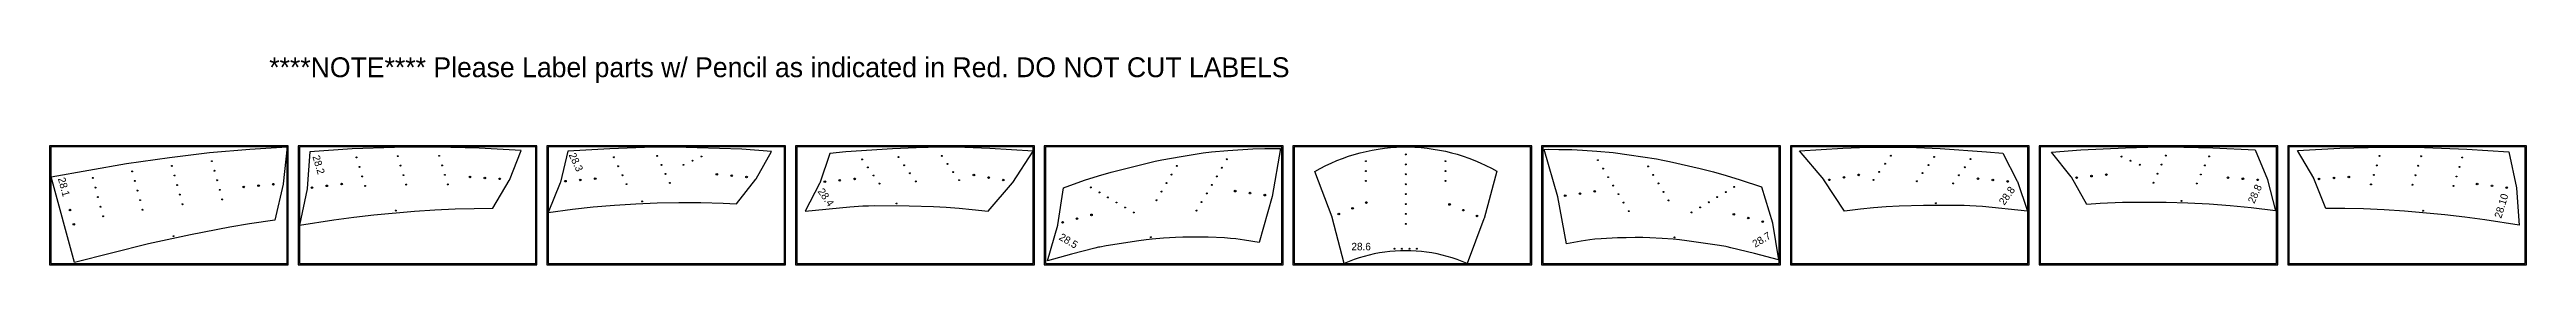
# Model space of a CAD drawing. Extents: x -420 to 2454, y -295 to 739.
# Drawn here: x 1259 to 2255, y -7 to 77 of the extents above; entities that cross this region are included whole.
import ezdxf

# ---------------------------------------------------------------- set-up
doc = ezdxf.new("R2010")
doc.units = 0
doc.header["$PDMODE"] = 32
doc.header["$PDSIZE"] = 0.38
doc.layers.get('0').update_dxf_attribs({"linetype": 'CONTINUOUS'})
for name, color, linetype in [('ARCH__', 1, 'CONTINUOUS'), ('DEFAULT', 7, 'CONTINUOUS'), ('DRILL_PTS__ENGRAVE_PASS_RO', 172, 'CONTINUOUS'), ('DRILLING', 3, 'CONTINUOUS'), ('ENGRAVE', 4, 'CONTINUOUS'), ('PLYWOOD', 6, 'CONTINUOUS')]:
    doc.layers.add(name, color=color, linetype=linetype)

msp = doc.modelspace()

# ---------------------------------------------------------------- texts
at = {"layer": 'ARCH__', "linetype": 'CONTINUOUS'}
for s, rotation, p in [('28.2', 286.789787, (1364.343, 36.482)), ('28.3', 295, (1467.378, 37.138)), ('28.1', 285.186841, (1262.003, 27.603)), ('28.4', 305.362201, (1567.407, 22.369)), ('28.8', 54.637799, (2044.72, 16.628)), ('28.8', 65.61169, (2145.212, 17.238)), ('28.10', 73.210213, (2244.549, 11.335)), ('28.5', 329.607355, (1664.294, 3.152)), ('28.7', 31, (1944.521, -0.355))]:
    msp.add_text(s, height=3, rotation=rotation, dxfattribs=at).set_placement(p)
msp.add_text('28.6', height=3, dxfattribs=at).set_placement((1782.186, -1.342))
at = {"layer": 'DEFAULT', "linetype": 'CONTINUOUS'}
msp.add_text('****NOTE**** Please Label parts w/ Pencil as indicated in Red. DO NOT CUT LABELS', height=8, dxfattribs=at).set_placement((1347.027, 68.48))

# ---------------------------------------------------------------- blocks, each defined once
blk = doc.blocks.new('_U828')
at = {"layer": 'ENGRAVE'}
blk.add_point((0, 0), dxfattribs=at)
blk = doc.blocks.new('_U829_01')
at = {"layer": 'ENGRAVE', "color": 0, "linetype": 'BYBLOCK'}
for p in [(0, 0), (4, 0), (8, 0), (12, 0), (16, 0), (20, 0)]:
    blk.add_blockref('_U828', p, dxfattribs=at)
blk = doc.blocks.new('_U832')
at = {"layer": 'ENGRAVE'}
blk.add_point((0, 0), dxfattribs=at)
blk = doc.blocks.new('_U833_01')
at = {"layer": 'ENGRAVE', "color": 0, "linetype": 'BYBLOCK'}
for p in [(0, 0), (4, 0), (8, 0), (12, 0), (16, 0), (20, 0), (24, 0)]:
    blk.add_blockref('_U832', p, dxfattribs=at)
blk = doc.blocks.new('_U842')
at = {"layer": 'ENGRAVE'}
blk.add_point((0, 0), dxfattribs=at)
blk = doc.blocks.new('_U843_01')
at = {"layer": 'ENGRAVE', "color": 0, "linetype": 'BYBLOCK'}
for p in [(0, 0), (4, 0), (8, 0), (12, 0), (16, 0)]:
    blk.add_blockref('_U842', p, dxfattribs=at)
blk = doc.blocks.new('_U874')
at = {"layer": 'ENGRAVE'}
blk.add_point((0, 0), dxfattribs=at)
blk = doc.blocks.new('_U875_01')
at = {"layer": 'ENGRAVE', "color": 0, "linetype": 'BYBLOCK'}
for p in [(0, 0), (4, 0), (8, 0), (12, 0), (16, 0)]:
    blk.add_blockref('_U874', p, dxfattribs=at)
blk = doc.blocks.new('_U870')
at = {"layer": 'ENGRAVE'}
blk.add_point((0, 0), dxfattribs=at)
blk = doc.blocks.new('_U871_01')
at = {"layer": 'ENGRAVE', "color": 0, "linetype": 'BYBLOCK'}
for p in [(0, 0), (4, 0), (8, 0), (12, 0), (16, 0), (20, 0), (24, 0)]:
    blk.add_blockref('_U870', p, dxfattribs=at)
blk = doc.blocks.new('_U866')
at = {"layer": 'ENGRAVE'}
blk.add_point((0, 0), dxfattribs=at)
blk = doc.blocks.new('_U867_01')
at = {"layer": 'ENGRAVE', "color": 0, "linetype": 'BYBLOCK'}
for p in [(0, 0), (4, 0), (8, 0), (12, 0), (16, 0), (20, 0)]:
    blk.add_blockref('_U866', p, dxfattribs=at)

# ---------------------------------------------------------------- linework, layer by layer
for p, q in [((1339.226, 39.389), (1354.177, 40.333)), ((1354.177, 40.333), (1352.685, 25.475)), ((1397.33, 40.121), (1380.314, 39.515)), ((1414.357, 40.231), (1397.33, 40.121)), ((1431.38, 39.847), (1414.357, 40.231)), ((1448.385, 38.968), (1431.38, 39.847)), ((1501.419, 40.181), (1484.025, 39.624)), ((1510.244, 40.186), (1501.419, 40.181)), ((1519.143, 40.033), (1510.244, 40.186)), ((1537.104, 39.374), (1519.143, 40.033)), ((1607.143, 40.024), (1597.628, 39.609)), ((1616.814, 40.22), (1607.143, 40.024)), ((1626.69, 40.127), (1616.814, 40.22)), ((1636.762, 39.757), (1626.69, 40.127)), ((1795.414, 39.808), (1797.871, 40.062)), ((1797.871, 40.062), (1800.335, 40.233)), ((1800.335, 40.233), (1802.803, 40.321)), ((1802.803, 40.321), (1805.273, 40.325)), ((1805.273, 40.325), (1807.742, 40.245)), ((1807.742, 40.245), (1810.206, 40.082)), ((1810.206, 40.082), (1812.664, 39.835)), ((1979.762, 39.838), (1989.834, 40.207)), ((1989.834, 40.207), (1999.71, 40.301)), ((1999.71, 40.301), (2009.381, 40.105)), ((2009.381, 40.105), (2018.896, 39.69)), ((2075.526, 39.149), (2093.48, 40)), ((2093.48, 40), (2102.376, 40.248)), ((2102.376, 40.248), (2111.2, 40.337)), ((2111.2, 40.337), (2128.599, 39.965)), ((2128.599, 39.965), (2145.526, 39.211)), ((2179.597, 39.827), (2196.62, 40.211)), ((2196.62, 40.211), (2213.647, 40.101)), ((2213.647, 40.101), (2230.664, 39.495)), ((1259.338, 28.31), (1289.663, 33.658)), ((1289.663, 33.658), (1306.966, 36.079)), ((1306.966, 36.079), (1323.016, 38.03)), ((1323.016, 38.03), (1339.226, 39.389)), ((1363.322, 38.416), (1362.247, 23.521)), ((1380.314, 39.515), (1363.322, 38.416)), ((1443.621, 26.906), (1448.385, 38.968)), ((1467.108, 38.689), (1464.115, 26.07)), ((1484.025, 39.624), (1467.108, 38.689)), ((1548.95, 38.56), (1537.104, 39.374)), ((1542.811, 27.48), (1548.95, 38.56)), ((1572.459, 37.739), (1568.413, 25.735)), ((1578.913, 38.335), (1572.459, 37.739)), ((1597.628, 39.609), (1578.913, 38.335)), ((1654.177, 38.627), (1636.762, 39.757)), ((1645.997, 25.956), (1654.177, 38.627)), ((1680.51, 28.678), (1685.587, 30.123)), ((1685.587, 30.123), (1690.951, 31.522)), ((1690.951, 31.522), (1703.25, 34.547)), ((1703.25, 34.547), (1705.993, 35.126)), ((1705.993, 35.126), (1713.707, 36.505)), ((1713.707, 36.505), (1722.602, 37.895)), ((1722.602, 37.895), (1725.858, 38.303)), ((1725.858, 38.303), (1732.473, 38.925)), ((1732.473, 38.925), (1742.54, 39.593)), ((1742.54, 39.593), (1747.368, 39.74)), ((1747.368, 39.74), (1753.695, 39.775)), ((1753.695, 39.775), (1750.314, 20.386)), ((1767.502, 30.455), (1769.658, 31.66)), ((1774.395, 12.02), (1767.502, 30.455)), ((1769.658, 31.66), (1771.854, 32.791)), ((1771.854, 32.791), (1774.087, 33.847)), ((1774.087, 33.847), (1776.354, 34.827)), ((1776.354, 34.827), (1778.653, 35.73)), ((1778.653, 35.73), (1780.981, 36.554)), ((1780.981, 36.554), (1783.336, 37.299)), ((1783.336, 37.299), (1785.715, 37.964)), ((1785.715, 37.964), (1788.115, 38.548)), ((1788.115, 38.548), (1790.533, 39.05)), ((1790.533, 39.05), (1792.967, 39.47)), ((1792.967, 39.47), (1795.414, 39.808)), ((1812.664, 39.835), (1815.112, 39.506)), ((1815.112, 39.506), (1817.547, 39.093)), ((1817.547, 39.093), (1819.967, 38.599)), ((1819.967, 38.599), (1822.369, 38.023)), ((1822.369, 38.023), (1824.749, 37.366)), ((1824.749, 37.366), (1827.107, 36.628)), ((1827.107, 36.628), (1829.438, 35.812)), ((1829.438, 35.812), (1831.74, 34.916)), ((1831.74, 34.916), (1834.01, 33.944)), ((1834.01, 33.944), (1836.246, 32.895)), ((1840.606, 30.573), (1835.493, 11.411)), ((1836.246, 32.895), (1838.446, 31.771)), ((1838.446, 31.771), (1840.606, 30.573)), ((1859.677, 39.333), (1861.228, 39.378)), ((1865.164, 20.274), (1859.677, 39.333)), ((1861.228, 39.378), (1865.596, 39.357)), ((1865.596, 39.357), (1870.77, 39.261)), ((1870.77, 39.261), (1875.096, 39.078)), ((1875.096, 39.078), (1880.855, 38.676)), ((1880.855, 38.676), (1887.481, 38.038)), ((1887.481, 38.038), (1893.877, 37.204)), ((1893.877, 37.204), (1904.803, 35.491)), ((1904.803, 35.491), (1907.381, 35.026)), ((1907.381, 35.026), (1910.13, 34.476)), ((1910.13, 34.476), (1922.461, 31.581)), ((1922.461, 31.581), (1927.84, 30.239)), ((1927.84, 30.239), (1932.931, 28.849)), ((1962.348, 38.708), (1979.762, 39.838)), ((1972.129, 27.228), (1962.348, 38.708)), ((2018.896, 39.69), (2037.612, 38.416)), ((2037.612, 38.416), (2044.066, 37.82)), ((2044.066, 37.82), (2049.945, 26.599)), ((2063.69, 38.209), (2075.526, 39.149)), ((2071.597, 28.313), (2063.69, 38.209)), ((2145.526, 39.211), (2150.546, 27.253)), ((2162.593, 38.948), (2179.597, 39.827)), ((2169.149, 27.759), (2162.593, 38.948)), ((2230.664, 39.495), (2247.655, 38.396)), ((2247.655, 38.396), (2250.707, 23.778)), ((1268.73, -6.289), (1259.338, 28.31)), ((1352.663, 25.343), (1349.204, 10.816)), ((1352.685, 25.475), (1352.663, 25.343)), ((1362.228, 23.389), (1359.177, 8.771)), ((1362.247, 23.521), (1362.228, 23.389)), ((1436.997, 15.579), (1443.554, 26.768)), ((1443.554, 26.768), (1443.621, 26.906)), ((1464.068, 25.924), (1459.177, 13.913)), ((1464.115, 26.07), (1464.068, 25.924)), ((1534.923, 17.369), (1542.724, 27.349)), ((1542.724, 27.349), (1542.811, 27.48)), ((1568.352, 25.59), (1562.473, 14.37)), ((1568.413, 25.735), (1568.352, 25.59)), ((1636.137, 14.37), (1645.918, 25.85)), ((1645.918, 25.85), (1645.997, 25.956)), ((1664.147, 8.981), (1666.402, 23.893)), ((1666.402, 23.893), (1674.901, 26.873)), ((1674.901, 26.873), (1680.51, 28.678)), ((1750.291, 20.284), (1745.118, 1.822)), ((1750.298, 20.309), (1750.291, 20.284)), ((1750.304, 20.335), (1750.298, 20.309)), ((1750.309, 20.36), (1750.304, 20.335)), ((1750.314, 20.386), (1750.309, 20.36)), ((1865.173, 20.241), (1865.164, 20.274)), ((1865.181, 20.208), (1865.173, 20.241)), ((1865.187, 20.174), (1865.181, 20.208)), ((1868.612, 1.309), (1865.187, 20.174)), ((1932.931, 28.849), (1938.56, 27.103)), ((1938.56, 27.103), (1947.09, 24.214)), ((1947.09, 24.214), (1951.447, 9.775)), ((1972.208, 27.122), (1972.129, 27.228)), ((1980.388, 14.451), (1972.208, 27.122)), ((2049.945, 26.599), (2050.007, 26.455)), ((2050.007, 26.455), (2054.052, 14.451)), ((2071.686, 28.182), (2071.597, 28.313)), ((2077.942, 17.168), (2071.686, 28.182)), ((2150.546, 27.253), (2150.594, 27.107)), ((2150.594, 27.107), (2153.721, 14.522)), ((2169.217, 27.621), (2169.149, 27.759)), ((2173.98, 15.559), (2169.217, 27.621)), ((2250.707, 23.778), (2250.725, 23.645)), ((2250.725, 23.645), (2251.801, 8.751)), ((1349.204, 10.816), (1339.095, 9.334)), ((1359.177, 8.771), (1372.997, 10.932)), ((1372.997, 10.932), (1381.022, 12.03)), ((1381.022, 12.03), (1389.092, 12.981)), ((1389.092, 12.981), (1405.372, 14.414)), ((1405.372, 14.414), (1413.56, 14.971)), ((1413.56, 14.971), (1421.795, 15.371)), ((1421.795, 15.371), (1429.375, 15.547)), ((1429.375, 15.547), (1436.997, 15.579)), ((1459.177, 13.913), (1468.925, 15.217)), ((1468.925, 15.217), (1477.313, 16.16)), ((1477.313, 16.16), (1485.801, 16.886)), ((1485.801, 16.886), (1494.383, 17.412)), ((1494.383, 17.412), (1503.045, 17.766)), ((1503.045, 17.766), (1511.788, 17.946)), ((1511.788, 17.946), (1520.62, 17.934)), ((1520.62, 17.934), (1529.572, 17.667)), ((1529.572, 17.667), (1534.923, 17.369)), ((1562.473, 14.37), (1580.522, 16.172)), ((1580.522, 16.172), (1585.686, 16.536)), ((1585.686, 16.536), (1588.002, 16.634)), ((1588.002, 16.634), (1590.375, 16.687)), ((1590.375, 16.687), (1604.369, 16.625)), ((1604.369, 16.625), (1614.149, 16.33)), ((1614.149, 16.33), (1619.253, 16.048)), ((1619.253, 16.048), (1624.435, 15.658)), ((1624.435, 15.658), (1629.701, 15.15)), ((1629.701, 15.15), (1636.137, 14.37)), ((1774.404, 11.995), (1774.395, 12.02)), ((1774.412, 11.971), (1774.404, 11.995)), ((1774.42, 11.945), (1774.412, 11.971)), ((1774.427, 11.92), (1774.42, 11.945)), ((1779.305, -6.622), (1774.427, 11.92)), ((1835.461, 11.312), (1828.68, -6.622)), ((1835.473, 11.345), (1835.461, 11.312)), ((1835.483, 11.377), (1835.473, 11.345)), ((1835.493, 11.411), (1835.483, 11.377)), ((1986.824, 15.231), (1980.388, 14.451)), ((1992.09, 15.739), (1986.824, 15.231)), ((1997.271, 16.129), (1992.09, 15.739)), ((2002.376, 16.411), (1997.271, 16.129)), ((2012.156, 16.706), (2002.376, 16.411)), ((2026.15, 16.768), (2012.156, 16.706)), ((2028.522, 16.715), (2026.15, 16.768)), ((2030.839, 16.617), (2028.522, 16.715)), ((2036.003, 16.253), (2030.839, 16.617)), ((2054.052, 14.451), (2036.003, 16.253)), ((2083.29, 17.524), (2077.942, 17.168)), ((2092.238, 17.886), (2083.29, 17.524)), ((2101.07, 17.993), (2092.238, 17.886)), ((2109.814, 17.905), (2101.07, 17.993)), ((2118.479, 17.644), (2109.814, 17.905)), ((2127.066, 17.21), (2118.479, 17.644)), ((2135.562, 16.575), (2127.066, 17.21)), ((2143.959, 15.722), (2135.562, 16.575)), ((2153.721, 14.522), (2143.959, 15.722)), ((2181.603, 15.527), (2173.98, 15.559)), ((2189.182, 15.351), (2181.603, 15.527)), ((2197.418, 14.951), (2189.182, 15.351)), ((2205.606, 14.394), (2197.418, 14.951)), ((2221.886, 12.961), (2205.606, 14.394)), ((2229.955, 12.01), (2221.886, 12.961)), ((2237.98, 10.912), (2229.955, 12.01)), ((2251.801, 8.751), (2237.98, 10.912)), ((1298.455, 1.269), (1268.73, -6.289)), ((1315.423, 4.925), (1298.455, 1.269)), ((1331.164, 8.011), (1315.423, 4.925)), ((1339.095, 9.334), (1331.164, 8.011)), ((1659.914, -5.633), (1664.118, 8.852)), ((1664.118, 8.852), (1664.147, 8.981)), ((1683.507, 0.405), (1681.058, -0.023)), ((1696.72, 2.499), (1683.507, 0.405)), ((1699.63, 2.874), (1696.72, 2.499)), ((1702.103, 3.136), (1699.63, 2.874)), ((1706.549, 3.49), (1702.103, 3.136)), ((1711.479, 3.808), (1706.549, 3.49)), ((1714.327, 3.929), (1711.479, 3.808)), ((1717.494, 3.995), (1714.327, 3.929)), ((1720.982, 3.989), (1717.494, 3.995)), ((1724.584, 3.919), (1720.982, 3.989)), ((1731.111, 3.643), (1724.584, 3.919)), ((1733.6, 3.462), (1731.111, 3.643)), ((1735.641, 3.258), (1733.6, 3.462)), ((1739.183, 2.783), (1735.641, 3.258)), ((1745.118, 1.822), (1739.183, 2.783)), ((1874.536, 2.333), (1868.612, 1.309)), ((1878.073, 2.846), (1874.536, 2.333)), ((1880.111, 3.071), (1878.073, 2.846)), ((1882.599, 3.279), (1880.111, 3.071)), ((1889.122, 3.624), (1882.599, 3.279)), ((1892.724, 3.732), (1889.122, 3.624)), ((1896.211, 3.775), (1892.724, 3.732)), ((1899.379, 3.743), (1896.211, 3.775)), ((1902.227, 3.652), (1899.379, 3.743)), ((1907.16, 3.386), (1902.227, 3.652)), ((1911.61, 3.079), (1907.16, 3.386)), ((1914.086, 2.843), (1911.61, 3.079)), ((1916.999, 2.5), (1914.086, 2.843)), ((1930.234, 0.545), (1916.999, 2.5)), ((1932.688, 0.143), (1930.234, 0.545)), ((1933.31, 0.023), (1932.688, 0.143)), ((1934.73, -0.295), (1933.31, 0.023)), ((1951.447, 9.775), (1951.477, 9.646)), ((1951.477, 9.646), (1953.89, -5.242)), ((1669.562, -2.926), (1659.914, -5.633)), ((1679.02, -0.483), (1669.562, -2.926)), ((1680.437, -0.15), (1679.02, -0.483)), ((1681.058, -0.023), (1680.437, -0.15)), ((1781.262, -5.82), (1779.305, -6.622)), ((1783.245, -5.085), (1781.262, -5.82)), ((1785.251, -4.417), (1783.245, -5.085)), ((1787.279, -3.817), (1785.251, -4.417)), ((1789.326, -3.287), (1787.279, -3.817)), ((1791.39, -2.826), (1789.326, -3.287)), ((1793.469, -2.434), (1791.39, -2.826)), ((1795.559, -2.114), (1793.469, -2.434)), ((1797.659, -1.864), (1795.559, -2.114)), ((1799.766, -1.686), (1797.659, -1.864)), ((1801.878, -1.578), (1799.766, -1.686)), ((1803.993, -1.543), (1801.878, -1.578)), ((1804.302, -1.539), (1803.993, -1.539)), ((1806.107, -1.578), (1803.993, -1.543)), ((1808.219, -1.686), (1806.107, -1.578)), ((1810.326, -1.864), (1808.219, -1.686)), ((1812.426, -2.114), (1810.326, -1.864)), ((1814.517, -2.434), (1812.426, -2.114)), ((1816.595, -2.826), (1814.517, -2.434)), ((1818.659, -3.287), (1816.595, -2.826)), ((1820.706, -3.817), (1818.659, -3.287)), ((1822.734, -4.417), (1820.706, -3.817)), ((1824.741, -5.085), (1822.734, -4.417)), ((1826.723, -5.82), (1824.741, -5.085)), ((1828.68, -6.622), (1826.723, -5.82)), ((1944.214, -2.637), (1934.73, -0.295)), ((1953.89, -5.242), (1944.214, -2.637))]:
    msp.add_line(p, q)
at = {"layer": 'DRILL_PTS__ENGRAVE_PASS_RO'}
for p in [(1397.877, 14.652), (1496.933, 18.365), (1599.309, 17.515), (2017.216, 17.595), (2115.92, 18.57), (2213.1, 14.632), (1308.536, 4.349)]:
    msp.add_point(p, dxfattribs=at)
at = {"layer": 'DRILLING'}
for centre, radius in [((1336.753, 24.207), 0.323), ((1342.728, 24.754), 0.323), ((1348.703, 25.301), 0.323), ((1364.228, 23.95), 0.323), ((1370.186, 24.664), 0.322), ((1376.143, 25.378), 0.322), ((1427.721, 28.219), 0.323), ((1433.709, 27.841), 0.322), ((1439.697, 27.463), 0.322), ((1466.133, 26.541), 0.322), ((1472.113, 27.022), 0.322), ((1478.094, 27.503), 0.323), ((1526.993, 29.272), 0.323), ((1532.971, 28.749), 0.323), ((1538.948, 28.226), 0.323), ((1570.453, 26.335), 0.323), ((1576.426, 26.896), 0.323), ((1582.4, 27.456), 0.322), ((1630.366, 28.992), 0.323), ((1636.282, 27.994), 0.322), ((1642.199, 26.997), 0.322), ((1735.451, 22.524), 0.323), ((1741.397, 21.717), 0.323), ((1747.342, 20.91), 0.323), ((1868.144, 20.66), 0.323), ((1874.08, 21.529), 0.322), ((1880.017, 22.399), 0.322), ((1974.326, 27.078), 0.322), ((1980.243, 28.075), 0.322), ((1986.159, 29.072), 0.322), ((2034.125, 27.537), 0.322), ((2040.098, 26.976), 0.323), ((2046.072, 26.416), 0.322), ((2073.802, 27.982), 0.323), ((2079.773, 28.569), 0.323), ((2085.744, 29.155), 0.323), ((2134.66, 27.909), 0.323), ((2140.645, 27.492), 0.323), ((2146.631, 27.075), 0.323), ((2171.281, 27.443), 0.323), ((2177.269, 27.821), 0.323), ((2183.257, 28.199), 0.322), ((2234.834, 25.358), 0.322), ((2240.792, 24.644), 0.323), ((2246.749, 23.93), 0.322), ((1266.867, 14.888), 0.323), ((1666.06, 9.89), 0.323), ((1671.864, 11.411), 0.322), ((1677.668, 12.931), 0.323), ((1777.103, 13.281), 0.322), ((1782.64, 15.593), 0.323), ((1788.177, 17.905), 0.322), ((1821.635, 17.142), 0.322), ((1827.172, 14.83), 0.323), ((1832.709, 12.518), 0.322), ((1935.94, 13.133), 0.323), ((1941.76, 11.674), 0.322), ((1947.58, 10.215), 0.322), ((1268.439, 9.097), 0.322)]:
    msp.add_circle(centre, radius, dxfattribs=at)
at = {"layer": 'ENGRAVE'}
for p in [(1291.912, 30.461), (1307.892, 32.67), (1323.945, 34.607), (1324.993, 30.747), (1382.117, 36.098), (1383.272, 32.268), (1398.672, 36.619), (1399.828, 32.789), (1415.347, 36.742), (1416.503, 32.913), (1485.626, 36.19), (1487.317, 32.565), (1503.044, 36.697), (1504.734, 33.072), (1513.543, 33.111), (1517.169, 34.802), (1520.794, 36.492), (1585.404, 35.339), (1587.719, 32.076), (1600.028, 36.227), (1602.343, 32.965), (1604.658, 29.703), (1617.442, 36.722), (1619.757, 33.46), (1622.072, 30.198), (1787.993, 34.607), (1787.993, 30.607), (1803.993, 37.306), (1803.993, 33.306), (1819.993, 34.607), (1819.993, 30.607), (1994.453, 30.279), (1996.768, 33.541), (1999.083, 36.803), (2011.866, 29.784), (2014.181, 33.046), (2016.496, 36.308), (2028.806, 32.157), (2031.121, 35.419), (2091.866, 36.441), (2095.509, 34.79), (2099.153, 33.138), (2107.961, 33.193), (2109.613, 36.836), (2125.383, 32.872), (2127.035, 36.515), (2194.475, 32.893), (2195.63, 36.722), (2211.15, 32.769), (2212.305, 36.599), (2227.705, 32.248), (2228.861, 36.078), (1276.049, 27.824), (1277.097, 23.964), (1278.145, 20.104), (1292.96, 26.601), (1294.008, 22.741), (1308.94, 28.81), (1309.987, 24.949), (1311.035, 21.089), (1326.041, 26.886), (1327.089, 23.026), (1384.428, 28.439), (1385.583, 24.609), (1400.983, 28.96), (1402.138, 25.13), (1417.658, 29.083), (1418.814, 25.254), (1489.007, 28.94), (1490.698, 25.315), (1506.425, 29.447), (1508.115, 25.822), (1590.034, 28.814), (1592.349, 25.552), (1606.973, 26.441), (1624.387, 26.936), (1787.993, 26.607), (1803.993, 29.306), (1803.993, 25.306), (1803.993, 21.306), (1819.993, 26.607), (1992.138, 27.017), (2009.551, 26.521), (2024.176, 25.633), (2026.491, 28.895), (2104.658, 25.907), (2106.31, 29.55), (2122.08, 25.586), (2123.732, 29.229), (2192.164, 25.234), (2193.319, 29.063), (2208.839, 25.11), (2209.994, 28.94), (2225.394, 24.589), (2226.55, 28.419), (1279.193, 16.243), (1280.241, 12.383), (1295.056, 18.88), (1296.104, 15.02), (1312.083, 17.229), (1328.136, 19.166), (1803.993, 17.306), (1803.993, 13.306), (1701.587, 3.92), (1803.993, 9.306), (1912.118, 3.868), (1799.493, -0.709), (1802.493, -0.709), (1805.493, -0.709), (1808.493, -0.709)]:
    msp.add_point(p, dxfattribs=at)
at = {"layer": 'PLYWOOD'}
for p, q in [((1354.677, 40.833), (1258.677, 40.833)), ((1258.677, 40.833), (1258.677, -7.167)), ((1354.177, 40.333), (1259.177, 40.333)), ((1259.177, 40.333), (1259.177, -6.667)), ((1354.177, -6.667), (1354.177, 40.333)), ((1354.677, -7.167), (1354.677, 40.833)), ((1454.677, 40.833), (1358.677, 40.833)), ((1358.677, 40.833), (1358.677, -7.167)), ((1454.177, 40.333), (1359.177, 40.333)), ((1359.177, 40.333), (1359.177, -6.667)), ((1454.177, -6.667), (1454.177, 40.333)), ((1454.677, -7.167), (1454.677, 40.833)), ((1554.677, 40.833), (1458.677, 40.833)), ((1458.677, 40.833), (1458.677, -7.167)), ((1554.177, 40.333), (1459.177, 40.333)), ((1459.177, 40.333), (1459.177, -6.667)), ((1554.177, -6.667), (1554.177, 40.333)), ((1554.677, -7.167), (1554.677, 40.833)), ((1654.677, 40.833), (1558.677, 40.833)), ((1558.677, 40.833), (1558.677, -7.167)), ((1654.177, 40.333), (1559.177, 40.333)), ((1559.177, 40.333), (1559.177, -6.667)), ((1654.177, -6.667), (1654.177, 40.333)), ((1654.677, -7.167), (1654.677, 40.833)), ((1754.677, 40.833), (1658.677, 40.833)), ((1658.677, 40.833), (1658.677, -7.167)), ((1754.177, 40.333), (1659.177, 40.333)), ((1659.177, 40.333), (1659.177, -6.667)), ((1754.177, -6.667), (1754.177, 40.333)), ((1754.677, -7.167), (1754.677, 40.833)), ((1854.677, 40.833), (1758.677, 40.833)), ((1758.677, 40.833), (1758.677, -7.167)), ((1854.177, 40.333), (1759.177, 40.333)), ((1759.177, 40.333), (1759.177, -6.667)), ((1854.177, -6.667), (1854.177, 40.333)), ((1854.677, -7.167), (1854.677, 40.833)), ((1954.677, 40.833), (1858.677, 40.833)), ((1858.677, 40.833), (1858.677, -7.167)), ((1954.177, 40.333), (1859.177, 40.333)), ((1859.177, 40.333), (1859.177, -6.667)), ((1954.177, -6.667), (1954.177, 40.333)), ((1954.677, -7.167), (1954.677, 40.833)), ((2054.677, 40.833), (1958.677, 40.833)), ((1958.677, 40.833), (1958.677, -7.167)), ((2054.177, 40.333), (1959.177, 40.333)), ((1959.177, 40.333), (1959.177, -6.667)), ((2054.177, -6.667), (2054.177, 40.333)), ((2054.677, -7.167), (2054.677, 40.833)), ((2154.677, 40.833), (2058.677, 40.833)), ((2058.677, 40.833), (2058.677, -7.167)), ((2154.177, 40.333), (2059.177, 40.333)), ((2059.177, 40.333), (2059.177, -6.667)), ((2154.177, -6.667), (2154.177, 40.333)), ((2154.677, -7.167), (2154.677, 40.833)), ((2254.677, 40.833), (2158.677, 40.833)), ((2158.677, 40.833), (2158.677, -7.167)), ((2254.177, 40.333), (2159.177, 40.333)), ((2159.177, 40.333), (2159.177, -6.667)), ((2254.177, -6.667), (2254.177, 40.333)), ((2254.677, -7.167), (2254.677, 40.833)), ((1258.677, -7.167), (1354.677, -7.167)), ((1259.177, -6.667), (1354.177, -6.667)), ((1358.677, -7.167), (1454.677, -7.167)), ((1359.177, -6.667), (1454.177, -6.667)), ((1458.677, -7.167), (1554.677, -7.167)), ((1459.177, -6.667), (1554.177, -6.667)), ((1558.677, -7.167), (1654.677, -7.167)), ((1559.177, -6.667), (1654.177, -6.667)), ((1658.677, -7.167), (1754.677, -7.167)), ((1659.177, -6.667), (1754.177, -6.667)), ((1758.677, -7.167), (1854.677, -7.167)), ((1759.177, -6.667), (1854.177, -6.667)), ((1858.677, -7.167), (1954.677, -7.167)), ((1859.177, -6.667), (1954.177, -6.667)), ((1958.677, -7.167), (2054.677, -7.167)), ((1959.177, -6.667), (2054.177, -6.667)), ((2058.677, -7.167), (2154.677, -7.167)), ((2059.177, -6.667), (2154.177, -6.667)), ((2158.677, -7.167), (2254.677, -7.167)), ((2159.177, -6.667), (2254.177, -6.667))]:
    msp.add_line(p, q, dxfattribs=at)

# ---------------------------------------------------------------- block references
at = {"layer": 'ENGRAVE', "xscale": -1}
for name, p, rotation in [('_U843_01', (1703.823, 18.853), 239.6073546972837), ('_U833_01', (1719.925, 14.679), 239.6073546972837), ('_U829_01', (1694.623, 13.89), 329.6073546972805)]:
    msp.add_blockref(name, p, dxfattribs=dict(at, rotation=rotation))
at = {"layer": 'ENGRAVE'}
for name, p, rotation in [('_U871_01', (1893.667, 14.433), 120.9999999999967), ('_U875_01', (1909.723, 18.777), 120.9999999999967), ('_U867_01', (1918.976, 13.911), 31)]:
    msp.add_blockref(name, p, dxfattribs=dict(at, rotation=rotation))

msp.set_redraw_order([(e.dxf.handle, doc.entitydb.next_handle()) for e in msp.query("TEXT MTEXT ATTDEF DIMENSION ARC_DIMENSION")])  # texts and dimensions are drawn at this point

doc.saveas('drawing.dxf')
